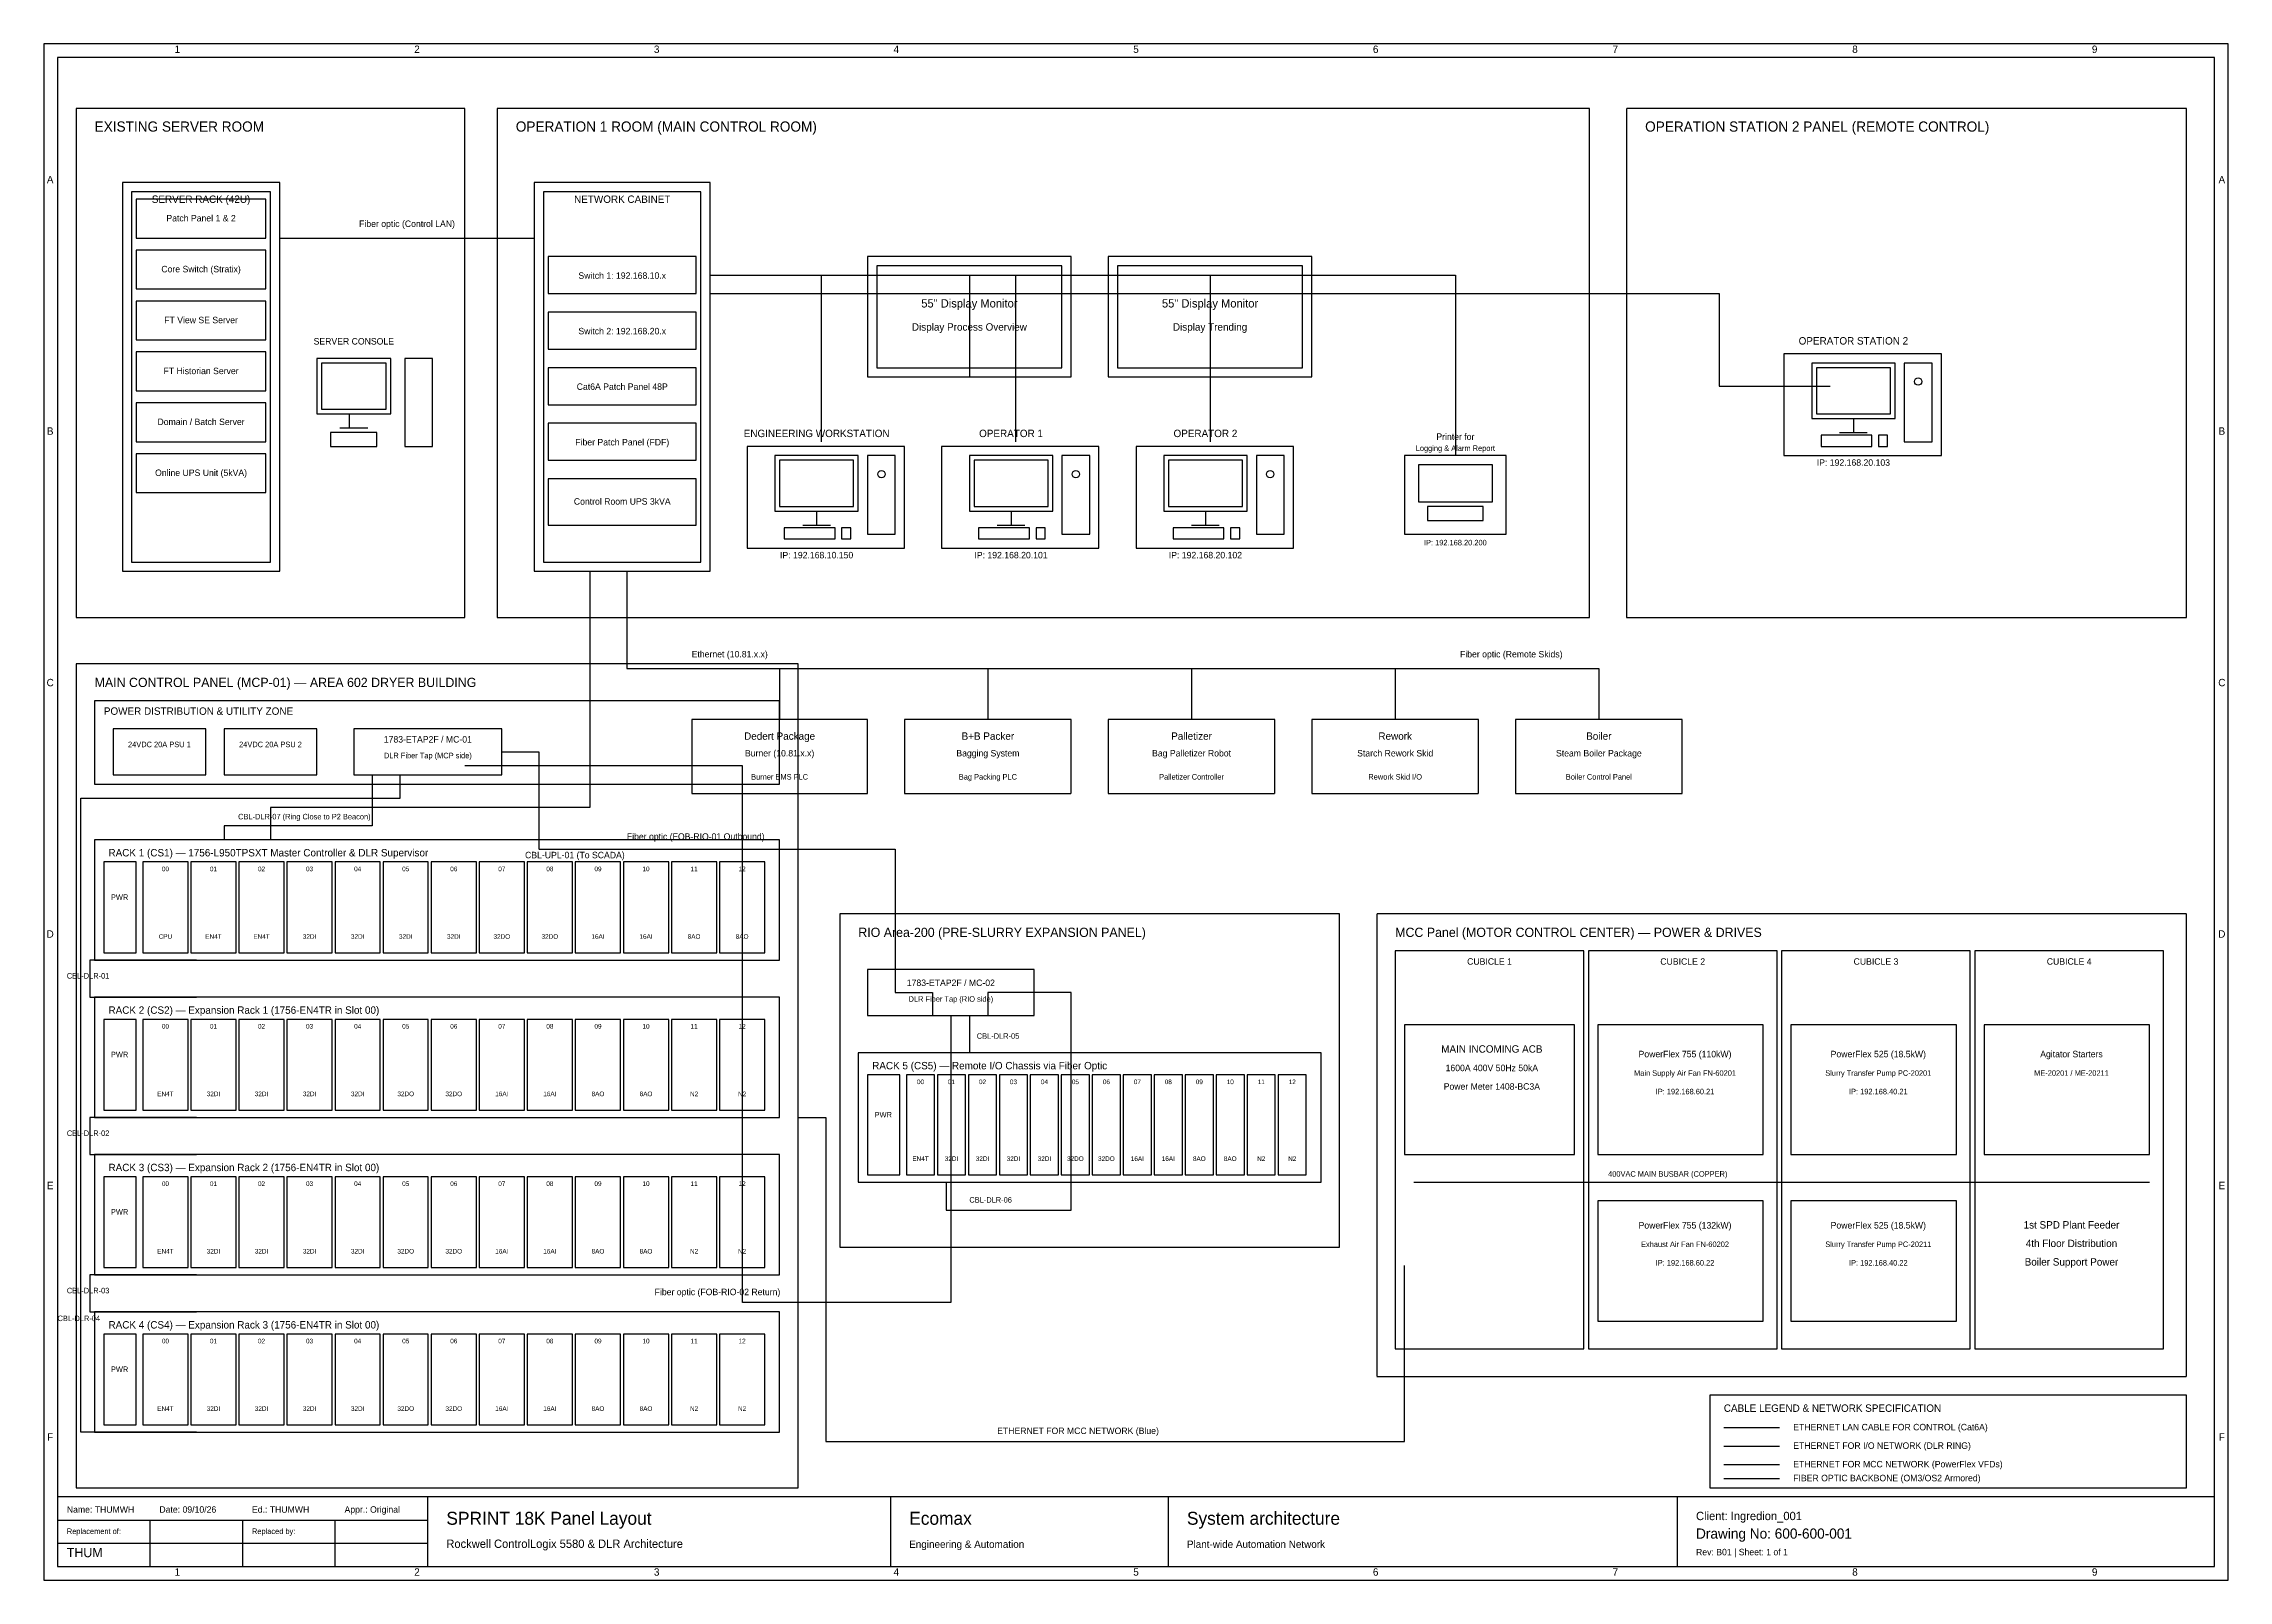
# Model space of a CAD drawing. Header units: metres. Extents: x 20 to 2380, y 20 to 1680.
import ezdxf
from ezdxf.enums import TextEntityAlignment as Align

# ---------------------------------------------------------------- set-up
doc = ezdxf.new("R2010")
doc.units = ezdxf.units.M
doc.linetypes.add('DASHED', pattern=[1.524, 1.27, -0.254])
for name, color, linetype in [('BORDER_GRID', 8, 'Continuous'), ('CBL_CONTROL_LAN', 1, 'Continuous'), ('CBL_FIBER_OPTIC', 6, 'DASHED'), ('CBL_IO_NETWORK', 3, 'Continuous'), ('CBL_MCC_NETWORK', 5, 'Continuous'), ('EQUIPMENT_DETAIL', 7, 'Continuous'), ('EQUIPMENT_FRAME', 8, 'Continuous'), ('LEGEND', 7, 'Continuous'), ('PANEL_ENCLOSURE', 7, 'Continuous'), ('PLC_CHASSIS', 5, 'Continuous'), ('PLC_MODULE', 4, 'Continuous'), ('ROOM_BOUNDARY', 4, 'DASHED'), ('TEXT_ANNOTATION', 2, 'Continuous'), ('TEXT_EQUIPMENT', 7, 'Continuous'), ('TEXT_SUBTITLE', 4, 'Continuous'), ('TEXT_TAG', 3, 'Continuous'), ('TEXT_TITLE', 7, 'Continuous'), ('TITLE_BLOCK', 7, 'Continuous')]:
    doc.layers.add(name, color=color, linetype=linetype)

msp = doc.modelspace()

# ---------------------------------------------------------------- linework, layer by layer
at = {"layer": 'CBL_CONTROL_LAN', "color": 1}
for p, q in [((815, 1005), (815, 950)), ((1040, 1005), (1040, 950)), ((1260, 1005), (1260, 950)), ((1480, 1005), (1480, 950)), ((1700, 1005), (1700, 950)), ((1835, 185), (1895, 185))]:
    msp.add_line(p, q, dxfattribs=at)
for points in [[(275, 1470), (550, 1470)], [(740, 1430), (860, 1430), (860, 1250)], [(740, 1430), (1070, 1430), (1070, 1250)], [(740, 1430), (1280, 1430), (1280, 1250)], [(740, 1430), (1020, 1430), (1020, 1320)], [(740, 1430), (1280, 1430), (1280, 1320)], [(740, 1430), (1545, 1430), (1545, 1235)], [(740, 1410), (1830, 1410), (1830, 1310), (1950, 1310)], [(610, 1110), (610, 855), (265, 855), (265, 820)], [(650, 1110), (650, 1005), (1700, 1005)]]:
    msp.add_lwpolyline(points, dxfattribs=at)
at = {"layer": 'CBL_FIBER_OPTIC', "color": 6, "linetype": 'DASHED'}
msp.add_line((1835, 130), (1895, 130), dxfattribs=at)
for points in [[(1000, 630), (1000, 320), (775, 320), (775, 900), (475, 900)], [(515, 915), (555, 915), (555, 810), (940, 810), (940, 655), (980, 655), (980, 630)]]:
    msp.add_lwpolyline(points, dxfattribs=at)
at = {"layer": 'CBL_IO_NETWORK', "color": 3}
msp.add_line((1835, 165), (1895, 165), dxfattribs=at)
for points in [[(185, 180), (60, 180), (60, 865), (405, 865), (405, 890)], [(375, 890), (375, 835), (215, 835), (215, 820)], [(185, 690), (70, 690), (70, 650), (185, 650)], [(995, 450), (995, 420), (1130, 420), (1130, 655), (1040, 655), (1040, 630)], [(1020, 630), (1020, 590), (965, 590)], [(185, 520), (70, 520), (70, 480), (185, 480)], [(185, 350), (70, 350), (70, 310), (185, 310)]]:
    msp.add_lwpolyline(points, dxfattribs=at)
at = {"layer": 'CBL_MCC_NETWORK', "color": 5}
msp.add_line((1835, 145), (1895, 145), dxfattribs=at)
msp.add_lwpolyline([(835, 520), (865, 520), (865, 170), (1490, 170), (1490, 360)], dxfattribs=at)
at = {"layer": 'EQUIPMENT_DETAIL'}
for p, q in [((350, 1280), (350, 1265)), ((1975, 1275), (1975, 1260)), ((340, 1265), (370, 1265)), ((1960, 1260), (1990, 1260)), ((840, 1160), (870, 1160)), ((855, 1175), (855, 1160)), ((1050, 1160), (1080, 1160)), ((1065, 1175), (1065, 1160)), ((1260, 1160), (1290, 1160)), ((1275, 1175), (1275, 1160))]:
    msp.add_line(p, q, dxfattribs=at)
at = {"layer": 'EQUIPMENT_DETAIL', "color": 2}
msp.add_line((1500, 450), (2295, 450), dxfattribs=at)
at = {"layer": 'EQUIPMENT_DETAIL'}
for points in [[(120, 1470), (260, 1470), (260, 1512), (120, 1512), (120, 1470)], [(120, 1415), (260, 1415), (260, 1457), (120, 1457), (120, 1415)], [(565, 1410), (725, 1410), (725, 1450), (565, 1450), (565, 1410)], [(920, 1330), (1120, 1330), (1120, 1440), (920, 1440), (920, 1330)], [(1180, 1330), (1380, 1330), (1380, 1440), (1180, 1440), (1180, 1330)], [(120, 1360), (260, 1360), (260, 1402), (120, 1402), (120, 1360)], [(565, 1350), (725, 1350), (725, 1390), (565, 1390), (565, 1350)], [(120, 1305), (260, 1305), (260, 1347), (120, 1347), (120, 1305)], [(315, 1280), (395, 1280), (395, 1340), (315, 1340), (315, 1280)], [(320, 1285), (390, 1285), (390, 1335), (320, 1335), (320, 1285)], [(410, 1245), (440, 1245), (440, 1340), (410, 1340), (410, 1245)], [(565, 1290), (725, 1290), (725, 1330), (565, 1330), (565, 1290)], [(1930, 1275), (2020, 1275), (2020, 1335), (1930, 1335), (1930, 1275)], [(1935, 1280), (2015, 1280), (2015, 1330), (1935, 1330), (1935, 1280)], [(2030, 1250), (2060, 1250), (2060, 1335), (2030, 1335), (2030, 1250)], [(120, 1250), (260, 1250), (260, 1292), (120, 1292), (120, 1250)], [(330, 1245), (380, 1245), (380, 1260), (330, 1260), (330, 1245)], [(565, 1230), (725, 1230), (725, 1270), (565, 1270), (565, 1230)], [(1940, 1245), (1995, 1245), (1995, 1257), (1940, 1257), (1940, 1245)], [(2002, 1245), (2012, 1245), (2012, 1257), (2002, 1257), (2002, 1245)], [(120, 1195), (260, 1195), (260, 1237), (120, 1237), (120, 1195)], [(810, 1175), (900, 1175), (900, 1235), (810, 1235), (810, 1175)], [(815, 1180), (895, 1180), (895, 1230), (815, 1230), (815, 1180)], [(910, 1150), (940, 1150), (940, 1235), (910, 1235), (910, 1150)], [(1020, 1175), (1110, 1175), (1110, 1235), (1020, 1235), (1020, 1175)], [(1025, 1180), (1105, 1180), (1105, 1230), (1025, 1230), (1025, 1180)], [(1120, 1150), (1150, 1150), (1150, 1235), (1120, 1235), (1120, 1150)], [(1230, 1175), (1320, 1175), (1320, 1235), (1230, 1235), (1230, 1175)], [(1235, 1180), (1315, 1180), (1315, 1230), (1235, 1230), (1235, 1180)], [(1330, 1150), (1360, 1150), (1360, 1235), (1330, 1235), (1330, 1150)], [(565, 1160), (725, 1160), (725, 1210), (565, 1210), (565, 1160)], [(1505, 1185), (1585, 1185), (1585, 1225), (1505, 1225), (1505, 1185)], [(1515, 1165), (1575, 1165), (1575, 1180), (1515, 1180), (1515, 1165)], [(820, 1145), (875, 1145), (875, 1157), (820, 1157), (820, 1145)], [(882, 1145), (892, 1145), (892, 1157), (882, 1157), (882, 1145)], [(1030, 1145), (1085, 1145), (1085, 1157), (1030, 1157), (1030, 1145)], [(1092, 1145), (1102, 1145), (1102, 1157), (1092, 1157), (1092, 1145)], [(1240, 1145), (1295, 1145), (1295, 1157), (1240, 1157), (1240, 1145)], [(1302, 1145), (1312, 1145), (1312, 1157), (1302, 1157), (1302, 1145)], [(95, 890), (195, 890), (195, 940), (95, 940), (95, 890)], [(215, 890), (315, 890), (315, 940), (215, 940), (215, 890)], [(355, 890), (515, 890), (515, 940), (355, 940), (355, 890)], [(910, 630), (1090, 630), (1090, 680), (910, 680), (910, 630)], [(1490, 480), (1673.8, 480), (1673.8, 620), (1490, 620), (1490, 480)], [(1698.8, 480), (1877.5, 480), (1877.5, 620), (1698.8, 620), (1698.8, 480)], [(1907.5, 480), (2086.2, 480), (2086.2, 620), (1907.5, 620), (1907.5, 480)], [(2116.2, 480), (2295, 480), (2295, 620), (2116.2, 620), (2116.2, 480)], [(1698.8, 300), (1877.5, 300), (1877.5, 430), (1698.8, 430), (1698.8, 300)], [(1907.5, 300), (2086.2, 300), (2086.2, 430), (1907.5, 430), (1907.5, 300)]]:
    msp.add_lwpolyline(points, dxfattribs=at)
for centre in [(2045, 1315), (925, 1215), (1135, 1215), (1345, 1215)]:
    msp.add_circle(centre, 4, dxfattribs=at)
at = {"layer": 'EQUIPMENT_FRAME'}
for points in [[(105, 1110), (275, 1110), (275, 1530), (105, 1530), (105, 1110)], [(115, 1120), (265, 1120), (265, 1520), (115, 1520), (115, 1120)], [(550, 1110), (740, 1110), (740, 1530), (550, 1530), (550, 1110)], [(560, 1120), (730, 1120), (730, 1520), (560, 1520), (560, 1120)], [(910, 1320), (1130, 1320), (1130, 1450), (910, 1450), (910, 1320)], [(1170, 1320), (1390, 1320), (1390, 1450), (1170, 1450), (1170, 1320)], [(1490, 1150), (1600, 1150), (1600, 1235), (1490, 1235), (1490, 1150)], [(75, 880), (815, 880), (815, 970), (75, 970), (75, 880)], [(1480, 270), (1683.8, 270), (1683.8, 700), (1480, 700), (1480, 270)], [(1688.8, 270), (1892.5, 270), (1892.5, 700), (1688.8, 700), (1688.8, 270)], [(1897.5, 270), (2101.2, 270), (2101.2, 700), (1897.5, 700), (1897.5, 270)], [(2106.2, 270), (2310, 270), (2310, 700), (2106.2, 700), (2106.2, 270)]]:
    msp.add_lwpolyline(points, dxfattribs=at)
at = {"layer": 'EQUIPMENT_FRAME', "color": 8}
for points in [[(1900, 1235), (2070, 1235), (2070, 1345), (1900, 1345), (1900, 1235)], [(780, 1135), (950, 1135), (950, 1245), (780, 1245), (780, 1135)], [(990, 1135), (1160, 1135), (1160, 1245), (990, 1245), (990, 1135)], [(1200, 1135), (1370, 1135), (1370, 1245), (1200, 1245), (1200, 1135)]]:
    msp.add_lwpolyline(points, dxfattribs=at)
at = {"layer": 'EQUIPMENT_FRAME', "linetype": 'DASHED'}
for points in [[(720, 870), (910, 870), (910, 950), (720, 950), (720, 870)], [(950, 870), (1130, 870), (1130, 950), (950, 950), (950, 870)], [(1170, 870), (1350, 870), (1350, 950), (1170, 950), (1170, 870)], [(1390, 870), (1570, 870), (1570, 950), (1390, 950), (1390, 870)], [(1610, 870), (1790, 870), (1790, 950), (1610, 950), (1610, 870)]]:
    msp.add_lwpolyline(points, dxfattribs=at)
at = {"layer": 'LEGEND'}
msp.add_lwpolyline([(1820, 120), (2335, 120), (2335, 220), (1820, 220), (1820, 120)], dxfattribs=at)
at = {"layer": 'PANEL_ENCLOSURE'}
for points in [[(55, 120), (835, 120), (835, 1010), (55, 1010), (55, 120)], [(880, 380), (1420, 380), (1420, 740), (880, 740), (880, 380)]]:
    msp.add_lwpolyline(points, dxfattribs=at)
at = {"layer": 'PANEL_ENCLOSURE', "linetype": 'DASHED'}
msp.add_lwpolyline([(1460, 240), (2335, 240), (2335, 740), (1460, 740), (1460, 240)], dxfattribs=at)
at = {"layer": 'PLC_CHASSIS', "color": 5}
for points in [[(75, 690), (815, 690), (815, 820), (75, 820), (75, 690)], [(75, 520), (815, 520), (815, 650), (75, 650), (75, 520)], [(900, 450), (1400, 450), (1400, 590), (900, 590), (900, 450)], [(75, 350), (815, 350), (815, 480), (75, 480), (75, 350)], [(75, 180), (815, 180), (815, 310), (75, 310), (75, 180)]]:
    msp.add_lwpolyline(points, dxfattribs=at)
at = {"layer": 'PLC_MODULE', "color": 8}
for points in [[(85, 698), (120, 698), (120, 796), (85, 796), (85, 698)], [(85, 528), (120, 528), (120, 626), (85, 626), (85, 528)], [(910, 458), (945, 458), (945, 566), (910, 566), (910, 458)], [(85, 358), (120, 358), (120, 456), (85, 456), (85, 358)], [(85, 188), (120, 188), (120, 286), (85, 286), (85, 188)]]:
    msp.add_lwpolyline(points, dxfattribs=at)
at = {"layer": 'PLC_MODULE', "color": 4}
for points in [[(127, 698), (175.9, 698), (175.9, 796), (127, 796), (127, 698)], [(178.9, 698), (227.8, 698), (227.8, 796), (178.9, 796), (178.9, 698)], [(230.8, 698), (279.8, 698), (279.8, 796), (230.8, 796), (230.8, 698)], [(282.8, 698), (331.7, 698), (331.7, 796), (282.8, 796), (282.8, 698)], [(334.7, 698), (383.6, 698), (383.6, 796), (334.7, 796), (334.7, 698)], [(386.6, 698), (435.5, 698), (435.5, 796), (386.6, 796), (386.6, 698)], [(438.5, 698), (487.5, 698), (487.5, 796), (438.5, 796), (438.5, 698)], [(490.5, 698), (539.4, 698), (539.4, 796), (490.5, 796), (490.5, 698)], [(542.4, 698), (591.3, 698), (591.3, 796), (542.4, 796), (542.4, 698)], [(594.3, 698), (643.2, 698), (643.2, 796), (594.3, 796), (594.3, 698)], [(646.2, 698), (695.2, 698), (695.2, 796), (646.2, 796), (646.2, 698)], [(698.2, 698), (747.1, 698), (747.1, 796), (698.2, 796), (698.2, 698)], [(750.1, 698), (799, 698), (799, 796), (750.1, 796), (750.1, 698)], [(127, 528), (175.9, 528), (175.9, 626), (127, 626), (127, 528)], [(178.9, 528), (227.8, 528), (227.8, 626), (178.9, 626), (178.9, 528)], [(230.8, 528), (279.8, 528), (279.8, 626), (230.8, 626), (230.8, 528)], [(282.8, 528), (331.7, 528), (331.7, 626), (282.8, 626), (282.8, 528)], [(334.7, 528), (383.6, 528), (383.6, 626), (334.7, 626), (334.7, 528)], [(386.6, 528), (435.5, 528), (435.5, 626), (386.6, 626), (386.6, 528)], [(438.5, 528), (487.5, 528), (487.5, 626), (438.5, 626), (438.5, 528)], [(490.5, 528), (539.4, 528), (539.4, 626), (490.5, 626), (490.5, 528)], [(542.4, 528), (591.3, 528), (591.3, 626), (542.4, 626), (542.4, 528)], [(594.3, 528), (643.2, 528), (643.2, 626), (594.3, 626), (594.3, 528)], [(646.2, 528), (695.2, 528), (695.2, 626), (646.2, 626), (646.2, 528)], [(698.2, 528), (747.1, 528), (747.1, 626), (698.2, 626), (698.2, 528)], [(750.1, 528), (799, 528), (799, 626), (750.1, 626), (750.1, 528)], [(952, 458), (982.5, 458), (982.5, 566), (952, 566), (952, 458)], [(985.5, 458), (1015.9, 458), (1015.9, 566), (985.5, 566), (985.5, 458)], [(1018.9, 458), (1049.4, 458), (1049.4, 566), (1018.9, 566), (1018.9, 458)], [(1052.4, 458), (1082.8, 458), (1082.8, 566), (1052.4, 566), (1052.4, 458)], [(1085.8, 458), (1116.3, 458), (1116.3, 566), (1085.8, 566), (1085.8, 458)], [(1119.3, 458), (1149.8, 458), (1149.8, 566), (1119.3, 566), (1119.3, 458)], [(1152.8, 458), (1183.2, 458), (1183.2, 566), (1152.8, 566), (1152.8, 458)], [(1186.2, 458), (1216.7, 458), (1216.7, 566), (1186.2, 566), (1186.2, 458)], [(1219.7, 458), (1250.2, 458), (1250.2, 566), (1219.7, 566), (1219.7, 458)], [(1253.2, 458), (1283.6, 458), (1283.6, 566), (1253.2, 566), (1253.2, 458)], [(1286.6, 458), (1317.1, 458), (1317.1, 566), (1286.6, 566), (1286.6, 458)], [(1320.1, 458), (1350.5, 458), (1350.5, 566), (1320.1, 566), (1320.1, 458)], [(1353.5, 458), (1384, 458), (1384, 566), (1353.5, 566), (1353.5, 458)], [(127, 358), (175.9, 358), (175.9, 456), (127, 456), (127, 358)], [(178.9, 358), (227.8, 358), (227.8, 456), (178.9, 456), (178.9, 358)], [(230.8, 358), (279.8, 358), (279.8, 456), (230.8, 456), (230.8, 358)], [(282.8, 358), (331.7, 358), (331.7, 456), (282.8, 456), (282.8, 358)], [(334.7, 358), (383.6, 358), (383.6, 456), (334.7, 456), (334.7, 358)], [(386.6, 358), (435.5, 358), (435.5, 456), (386.6, 456), (386.6, 358)], [(438.5, 358), (487.5, 358), (487.5, 456), (438.5, 456), (438.5, 358)], [(490.5, 358), (539.4, 358), (539.4, 456), (490.5, 456), (490.5, 358)], [(542.4, 358), (591.3, 358), (591.3, 456), (542.4, 456), (542.4, 358)], [(594.3, 358), (643.2, 358), (643.2, 456), (594.3, 456), (594.3, 358)], [(646.2, 358), (695.2, 358), (695.2, 456), (646.2, 456), (646.2, 358)], [(698.2, 358), (747.1, 358), (747.1, 456), (698.2, 456), (698.2, 358)], [(750.1, 358), (799, 358), (799, 456), (750.1, 456), (750.1, 358)], [(127, 188), (175.9, 188), (175.9, 286), (127, 286), (127, 188)], [(178.9, 188), (227.8, 188), (227.8, 286), (178.9, 286), (178.9, 188)], [(230.8, 188), (279.8, 188), (279.8, 286), (230.8, 286), (230.8, 188)], [(282.8, 188), (331.7, 188), (331.7, 286), (282.8, 286), (282.8, 188)], [(334.7, 188), (383.6, 188), (383.6, 286), (334.7, 286), (334.7, 188)], [(386.6, 188), (435.5, 188), (435.5, 286), (386.6, 286), (386.6, 188)], [(438.5, 188), (487.5, 188), (487.5, 286), (438.5, 286), (438.5, 188)], [(490.5, 188), (539.4, 188), (539.4, 286), (490.5, 286), (490.5, 188)], [(542.4, 188), (591.3, 188), (591.3, 286), (542.4, 286), (542.4, 188)], [(594.3, 188), (643.2, 188), (643.2, 286), (594.3, 286), (594.3, 188)], [(646.2, 188), (695.2, 188), (695.2, 286), (646.2, 286), (646.2, 188)], [(698.2, 188), (747.1, 188), (747.1, 286), (698.2, 286), (698.2, 188)], [(750.1, 188), (799, 188), (799, 286), (750.1, 286), (750.1, 188)]]:
    msp.add_lwpolyline(points, dxfattribs=at)
at = {"layer": 'ROOM_BOUNDARY', "linetype": 'DASHED'}
for points in [[(55, 1060), (475, 1060), (475, 1610), (55, 1610), (55, 1060)], [(510, 1060), (1690, 1060), (1690, 1610), (510, 1610), (510, 1060)], [(1730, 1060), (2335, 1060), (2335, 1610), (1730, 1610), (1730, 1060)]]:
    msp.add_lwpolyline(points, dxfattribs=at)
at = {"layer": 'TITLE_BLOCK'}
for p, q in [((435, 35), (435, 110)), ((935, 35), (935, 110)), ((1235, 35), (1235, 110)), ((1785, 35), (1785, 110)), ((35, 85), (435, 85)), ((135, 35), (135, 85)), ((235, 35), (235, 85)), ((335, 35), (335, 85)), ((35, 60), (435, 60))]:
    msp.add_line(p, q, dxfattribs=at)
at = {"layer": 'TITLE_BLOCK', "color": 7}
for points in [[(20, 20), (2380, 20), (2380, 1680), (20, 1680), (20, 20)], [(35, 35), (2365, 35), (2365, 1665), (35, 1665), (35, 35)]]:
    msp.add_lwpolyline(points, dxfattribs=at)
at = {"layer": 'TITLE_BLOCK'}
msp.add_lwpolyline([(35, 35), (2365, 35), (2365, 110), (35, 110), (35, 35)], dxfattribs=at)

# ---------------------------------------------------------------- texts
at = {"layer": 'BORDER_GRID'}
for s, p in [('1', (164.4, 1670)), ('2', (423.3, 1670)), ('3', (682.2, 1670)), ('4', (941.1, 1670)), ('5', (1200, 1670)), ('6', (1458.9, 1670)), ('7', (1717.8, 1670)), ('8', (1976.7, 1670)), ('9', (2235.6, 1670)), ('A', (27, 1529.2)), ('A', (2373, 1529.2)), ('B', (27, 1257.5)), ('B', (2373, 1257.5)), ('C', (27, 985.8)), ('C', (2373, 985.8)), ('D', (27, 714.2)), ('D', (2373, 714.2)), ('E', (27, 442.5)), ('E', (2373, 442.5)), ('F', (27, 170.8)), ('F', (2373, 170.8)), ('1', (164.4, 25)), ('2', (423.3, 25)), ('3', (682.2, 25)), ('4', (941.1, 25)), ('5', (1200, 25)), ('6', (1458.9, 25)), ('7', (1717.8, 25)), ('8', (1976.7, 25)), ('9', (2235.6, 25))]:
    msp.add_text(s, height=8, dxfattribs=at).set_placement(p, align=Align.CENTER)
at = {"layer": 'LEGEND', "color": 7}
msp.add_text('CABLE LEGEND & NETWORK SPECIFICATION', height=8, dxfattribs=at).set_placement((1835, 202))
at = {"layer": 'LEGEND', "color": 1}
msp.add_text('ETHERNET LAN CABLE FOR CONTROL (Cat6A)', height=7, dxfattribs=at).set_placement((1910, 182))
at = {"layer": 'LEGEND', "color": 3}
msp.add_text('ETHERNET FOR I/O NETWORK (DLR RING)', height=7, dxfattribs=at).set_placement((1910, 162))
at = {"layer": 'LEGEND', "color": 5}
msp.add_text('ETHERNET FOR MCC NETWORK (PowerFlex VFDs)', height=7, dxfattribs=at).set_placement((1910, 142))
at = {"layer": 'LEGEND', "color": 6}
msp.add_text('FIBER OPTIC BACKBONE (OM3/OS2 Armored)', height=7, dxfattribs=at).set_placement((1910, 127))
at = {"layer": 'TEXT_ANNOTATION', "color": 2}
for s, height, p in [('Fiber optic (Control LAN)', 7, (412.5, 1482)), ('Burner BMS PLC', 6, (815, 885)), ('Bag Packing PLC', 6, (1040, 885)), ('Palletizer Controller', 6, (1260, 885)), ('Rework Skid I/O', 6, (1480, 885)), ('Boiler Control Panel', 6, (1700, 885)), ('1st SPD Plant Feeder', 8, (2210.6, 400)), ('4th Floor Distribution', 8, (2210.6, 380)), ('Boiler Support Power', 8, (2210.6, 360))]:
    msp.add_text(s, height=height, dxfattribs=at).set_placement(p, align=Align.CENTER)
for s, height, p in [('Ethernet (10.81.x.x)', 7, (720, 1017)), ('400VAC MAIN BUSBAR (COPPER)', 6, (1710, 456))]:
    msp.add_text(s, height=height, dxfattribs=at).set_placement(p)
at = {"layer": 'TEXT_ANNOTATION', "color": 6}
for s, p in [('Fiber optic (Remote Skids)', (1550, 1017)), ('Fiber optic (FOB-RIO-01 Outbound)', (650, 820)), ('Fiber optic (FOB-RIO-02 Return)', (680, 328))]:
    msp.add_text(s, height=7, dxfattribs=at).set_placement(p)
at = {"layer": 'TEXT_ANNOTATION', "color": 1}
msp.add_text('CBL-UPL-01 (To SCADA)', height=7, dxfattribs=at).set_placement((540, 800))
at = {"layer": 'TEXT_EQUIPMENT'}
for s, height, p in [('SERVER RACK (42U)', 8, (190, 1508)), ('NETWORK CABINET', 8, (645, 1508)), ('Patch Panel 1 & 2', 7, (190, 1488)), ('Core Switch (Stratix)', 7, (190, 1433)), ('55" Display Monitor', 9, (1020, 1395)), ('55" Display Monitor', 9, (1280, 1395)), ('FT View SE Server', 7, (190, 1378)), ('SERVER CONSOLE', 7, (355, 1355)), ('OPERATOR STATION 2', 8, (1975, 1355)), ('FT Historian Server', 7, (190, 1323)), ('Cat6A Patch Panel 48P', 7, (645, 1306)), ('Domain / Batch Server', 7, (190, 1268)), ('ENGINEERING WORKSTATION', 8, (855, 1255)), ('OPERATOR 1', 8, (1065, 1255)), ('OPERATOR 2', 8, (1275, 1255)), ('Printer for', 7, (1545, 1252)), ('Logging & Alarm Report', 6, (1545, 1240)), ('Online UPS Unit (5kVA)', 7, (190, 1213)), ('Control Room UPS 3kVA', 7, (645, 1182)), ('24VDC 20A PSU 1', 6, (145, 920)), ('24VDC 20A PSU 2', 6, (265, 920)), ('Dedert Package', 8, (815, 928)), ('B+B Packer', 8, (1040, 928)), ('Palletizer', 8, (1260, 928)), ('Rework', 8, (1480, 928)), ('Boiler', 8, (1700, 928)), ('00', 5, (151.5, 786)), ('01', 5, (203.4, 786)), ('02', 5, (255.3, 786)), ('03', 5, (307.2, 786)), ('04', 5, (359.2, 786)), ('05', 5, (411.1, 786)), ('06', 5, (463, 786)), ('07', 5, (514.9, 786)), ('08', 5, (566.8, 786)), ('09', 5, (618.8, 786)), ('10', 5, (670.7, 786)), ('11', 5, (722.6, 786)), ('12', 5, (774.5, 786)), ('PWR', 6, (102, 755)), ('CUBICLE 1', 7, (1581.9, 685)), ('CUBICLE 2', 7, (1790.6, 685)), ('CUBICLE 3', 7, (1999.4, 685)), ('CUBICLE 4', 7, (2208.1, 685)), ('00', 5, (151.5, 616)), ('01', 5, (203.4, 616)), ('02', 5, (255.3, 616)), ('03', 5, (307.2, 616)), ('04', 5, (359.2, 616)), ('05', 5, (411.1, 616)), ('06', 5, (463, 616)), ('07', 5, (514.9, 616)), ('08', 5, (566.8, 616)), ('09', 5, (618.8, 616)), ('10', 5, (670.7, 616)), ('11', 5, (722.6, 616)), ('12', 5, (774.5, 616)), ('PWR', 6, (102, 585)), ('MAIN INCOMING ACB', 8, (1584.4, 590)), ('PowerFlex 755 (110kW)', 7, (1793.1, 585)), ('PowerFlex 525 (18.5kW)', 7, (2001.9, 585)), ('Agitator Starters', 7, (2210.6, 585)), ('1600A 400V 50Hz 50kA', 7, (1584.4, 570)), ('00', 5, (967.2, 556)), ('01', 5, (1000.7, 556)), ('02', 5, (1034.2, 556)), ('03', 5, (1067.6, 556)), ('04', 5, (1101.1, 556)), ('05', 5, (1134.5, 556)), ('06', 5, (1168, 556)), ('07', 5, (1201.5, 556)), ('08', 5, (1234.9, 556)), ('09', 5, (1268.4, 556)), ('10', 5, (1301.8, 556)), ('11', 5, (1335.3, 556)), ('12', 5, (1368.8, 556)), ('PWR', 6, (927, 520)), ('00', 5, (151.5, 446)), ('01', 5, (203.4, 446)), ('02', 5, (255.3, 446)), ('03', 5, (307.2, 446)), ('04', 5, (359.2, 446)), ('05', 5, (411.1, 446)), ('06', 5, (463, 446)), ('07', 5, (514.9, 446)), ('08', 5, (566.8, 446)), ('09', 5, (618.8, 446)), ('10', 5, (670.7, 446)), ('11', 5, (722.6, 446)), ('12', 5, (774.5, 446)), ('PWR', 6, (102, 415)), ('PowerFlex 755 (132kW)', 7, (1793.1, 400)), ('PowerFlex 525 (18.5kW)', 7, (2001.9, 400)), ('00', 5, (151.5, 276)), ('01', 5, (203.4, 276)), ('02', 5, (255.3, 276)), ('03', 5, (307.2, 276)), ('04', 5, (359.2, 276)), ('05', 5, (411.1, 276)), ('06', 5, (463, 276)), ('07', 5, (514.9, 276)), ('08', 5, (566.8, 276)), ('09', 5, (618.8, 276)), ('10', 5, (670.7, 276)), ('11', 5, (722.6, 276)), ('12', 5, (774.5, 276)), ('PWR', 6, (102, 245))]:
    msp.add_text(s, height=height, dxfattribs=at).set_placement(p, align=Align.CENTER)
at = {"layer": 'TEXT_EQUIPMENT', "color": 6}
msp.add_text('Fiber Patch Panel (FDF)', height=7, dxfattribs=at).set_placement((645, 1246), align=Align.CENTER)
at = {"layer": 'TEXT_EQUIPMENT'}
msp.add_text('POWER DISTRIBUTION & UTILITY ZONE', height=8, dxfattribs=at).set_placement((85, 955))
at = {"layer": 'TEXT_EQUIPMENT', "color": 3}
for s, p in [('1783-ETAP2F / MC-01', (435, 925)), ('1783-ETAP2F / MC-02', (1000, 662))]:
    msp.add_text(s, height=7, dxfattribs=at).set_placement(p, align=Align.CENTER)
at = {"layer": 'TEXT_EQUIPMENT', "color": 7}
for s, p in [('RACK 1 (CS1) — 1756-L950TPSXT Master Controller & DLR Supervisor', (90, 802)), ('RACK 2 (CS2) — Expansion Rack 1 (1756-EN4TR in Slot 00)', (90, 632)), ('RACK 5 (CS5) — Remote I/O Chassis via Fiber Optic', (915, 572)), ('RACK 3 (CS3) — Expansion Rack 2 (1756-EN4TR in Slot 00)', (90, 462)), ('RACK 4 (CS4) — Expansion Rack 3 (1756-EN4TR in Slot 00)', (90, 292))]:
    msp.add_text(s, height=8, dxfattribs=at).set_placement(p)
at = {"layer": 'TEXT_IP_TAG', "color": 4}
for s, height, p in [('Switch 1: 192.168.10.x', 7, (645, 1426)), ('Switch 2: 192.168.20.x', 7, (645, 1366)), ('IP: 192.168.20.103', 7, (1975, 1224)), ('IP: 192.168.20.200', 6, (1545, 1138)), ('IP: 192.168.10.150', 7, (855, 1124)), ('IP: 192.168.20.101', 7, (1065, 1124)), ('IP: 192.168.20.102', 7, (1275, 1124)), ('Power Meter 1408-BC3A', 7, (1584.4, 550)), ('IP: 192.168.60.21', 6, (1793.1, 545)), ('IP: 192.168.40.21', 6, (2001.9, 545)), ('IP: 192.168.60.22', 6, (1793.1, 360)), ('IP: 192.168.40.22', 6, (2001.9, 360))]:
    msp.add_text(s, height=height, dxfattribs=at).set_placement(p, align=Align.CENTER)
at = {"layer": 'TEXT_MODULE', "color": 3}
for s, p in [('CPU', (151.5, 713)), ('EN4T', (203.4, 713)), ('EN4T', (255.3, 713)), ('EN4T', (151.5, 543)), ('EN4T', (967.2, 473)), ('EN4T', (151.5, 373)), ('EN4T', (151.5, 203))]:
    msp.add_text(s, height=5, dxfattribs=at).set_placement(p, align=Align.CENTER)
at = {"layer": 'TEXT_MODULE', "color": 7}
for s, p in [('32DI', (307.2, 713)), ('32DI', (359.2, 713)), ('32DI', (411.1, 713)), ('32DI', (463, 713)), ('32DO', (514.9, 713)), ('32DO', (566.8, 713)), ('16AI', (618.8, 713)), ('16AI', (670.7, 713)), ('8AO', (722.6, 713)), ('8AO', (774.5, 713)), ('32DI', (203.4, 543)), ('32DI', (255.3, 543)), ('32DI', (307.2, 543)), ('32DI', (359.2, 543)), ('32DO', (411.1, 543)), ('32DO', (463, 543)), ('16AI', (514.9, 543)), ('16AI', (566.8, 543)), ('8AO', (618.8, 543)), ('8AO', (670.7, 543)), ('N2', (722.6, 543)), ('N2', (774.5, 543)), ('32DI', (1000.7, 473)), ('32DI', (1034.2, 473)), ('32DI', (1067.6, 473)), ('32DI', (1101.1, 473)), ('32DO', (1134.5, 473)), ('32DO', (1168, 473)), ('16AI', (1201.5, 473)), ('16AI', (1234.9, 473)), ('8AO', (1268.4, 473)), ('8AO', (1301.8, 473)), ('N2', (1335.3, 473)), ('N2', (1368.8, 473)), ('32DI', (203.4, 373)), ('32DI', (255.3, 373)), ('32DI', (307.2, 373)), ('32DI', (359.2, 373)), ('32DO', (411.1, 373)), ('32DO', (463, 373)), ('16AI', (514.9, 373)), ('16AI', (566.8, 373)), ('8AO', (618.8, 373)), ('8AO', (670.7, 373)), ('N2', (722.6, 373)), ('N2', (774.5, 373)), ('32DI', (203.4, 203)), ('32DI', (255.3, 203)), ('32DI', (307.2, 203)), ('32DI', (359.2, 203)), ('32DO', (411.1, 203)), ('32DO', (463, 203)), ('16AI', (514.9, 203)), ('16AI', (566.8, 203)), ('8AO', (618.8, 203)), ('8AO', (670.7, 203)), ('N2', (722.6, 203)), ('N2', (774.5, 203))]:
    msp.add_text(s, height=5, dxfattribs=at).set_placement(p, align=Align.CENTER)
at = {"layer": 'TEXT_SUBTITLE', "color": 4}
for s, height, p in [('Display Process Overview', 8, (1020, 1370)), ('Display Trending', 8, (1280, 1370)), ('Burner (10.81.x.x)', 7, (815, 910)), ('Bagging System', 7, (1040, 910)), ('Bag Palletizer Robot', 7, (1260, 910)), ('Starch Rework Skid', 7, (1480, 910)), ('Steam Boiler Package', 7, (1700, 910))]:
    msp.add_text(s, height=height, dxfattribs=at).set_placement(p, align=Align.CENTER)
at = {"layer": 'TEXT_SUBTITLE', "color": 6}
for s, p in [('DLR Fiber Tap (MCP side)', (435, 908)), ('DLR Fiber Tap (RIO side)', (1000, 645))]:
    msp.add_text(s, height=6, dxfattribs=at).set_placement(p, align=Align.CENTER)
at = {"layer": 'TEXT_SUBTITLE'}
for s, p in [('Main Supply Air Fan FN-60201', (1793.1, 565)), ('Slurry Transfer Pump PC-20201', (2001.9, 565)), ('ME-20201 / ME-20211', (2210.6, 565)), ('Exhaust Air Fan FN-60202', (1793.1, 380)), ('Slurry Transfer Pump PC-20211', (2001.9, 380))]:
    msp.add_text(s, height=6, dxfattribs=at).set_placement(p, align=Align.CENTER)
msp.add_text('Rockwell ControlLogix 5580 & DLR Architecture', height=9, dxfattribs=at).set_placement((455, 55))
at = {"layer": 'TEXT_TAG', "color": 3}
for s, p in [('CBL-DLR-07 (Ring Close to P2 Beacon)', (230, 842)), ('CBL-DLR-01', (45, 670)), ('CBL-DLR-05', (1028, 605)), ('CBL-DLR-02', (45, 500)), ('CBL-DLR-06', (1020, 428)), ('CBL-DLR-03', (45, 330)), ('CBL-DLR-04', (35, 300))]:
    msp.add_text(s, height=6, dxfattribs=at).set_placement(p)
at = {"layer": 'TEXT_TAG', "color": 5}
msp.add_text('ETHERNET FOR MCC NETWORK (Blue)', height=7, dxfattribs=at).set_placement((1050, 178))
at = {"layer": 'TEXT_TITLE'}
for s, height, p in [('EXISTING SERVER ROOM', 11, (75, 1585)), ('OPERATION 1 ROOM (MAIN CONTROL ROOM)', 11, (530, 1585)), ('OPERATION STATION 2 PANEL (REMOTE CONTROL)', 11, (1750, 1585)), ('MAIN CONTROL PANEL (MCP-01) — AREA 602 DRYER BUILDING', 10, (75, 985)), ('RIO Area-200 (PRE-SLURRY EXPANSION PANEL)', 10, (900, 715)), ('MCC Panel (MOTOR CONTROL CENTER) — POWER & DRIVES', 10, (1480, 715)), ('Name: THUMWH', 7, (45, 93)), ('Date: 09/10/26', 7, (145, 93)), ('Ed.: THUMWH', 7, (245, 93)), ('Appr.: Original', 7, (345, 93)), ('SPRINT 18K Panel Layout', 14, (455, 80)), ('System architecture', 14, (1255, 80)), ('Client: Ingredion_001', 9, (1805, 85)), ('Replacement of:', 6, (45, 70)), ('Replaced by:', 6, (245, 70)), ('Ecomax', 14, (955, 80)), ('THUM', 10, (45, 45)), ('Engineering & Automation', 8, (955, 55)), ('Plant-wide Automation Network', 8, (1255, 55)), ('Rev: B01 | Sheet: 1 of 1', 7, (1805, 47))]:
    msp.add_text(s, height=height, dxfattribs=at).set_placement(p)
at = {"layer": 'TEXT_TITLE', "color": 3}
msp.add_text('Drawing No: 600-600-001', height=11, dxfattribs=at).set_placement((1805, 65))

doc.saveas('drawing.dxf')
